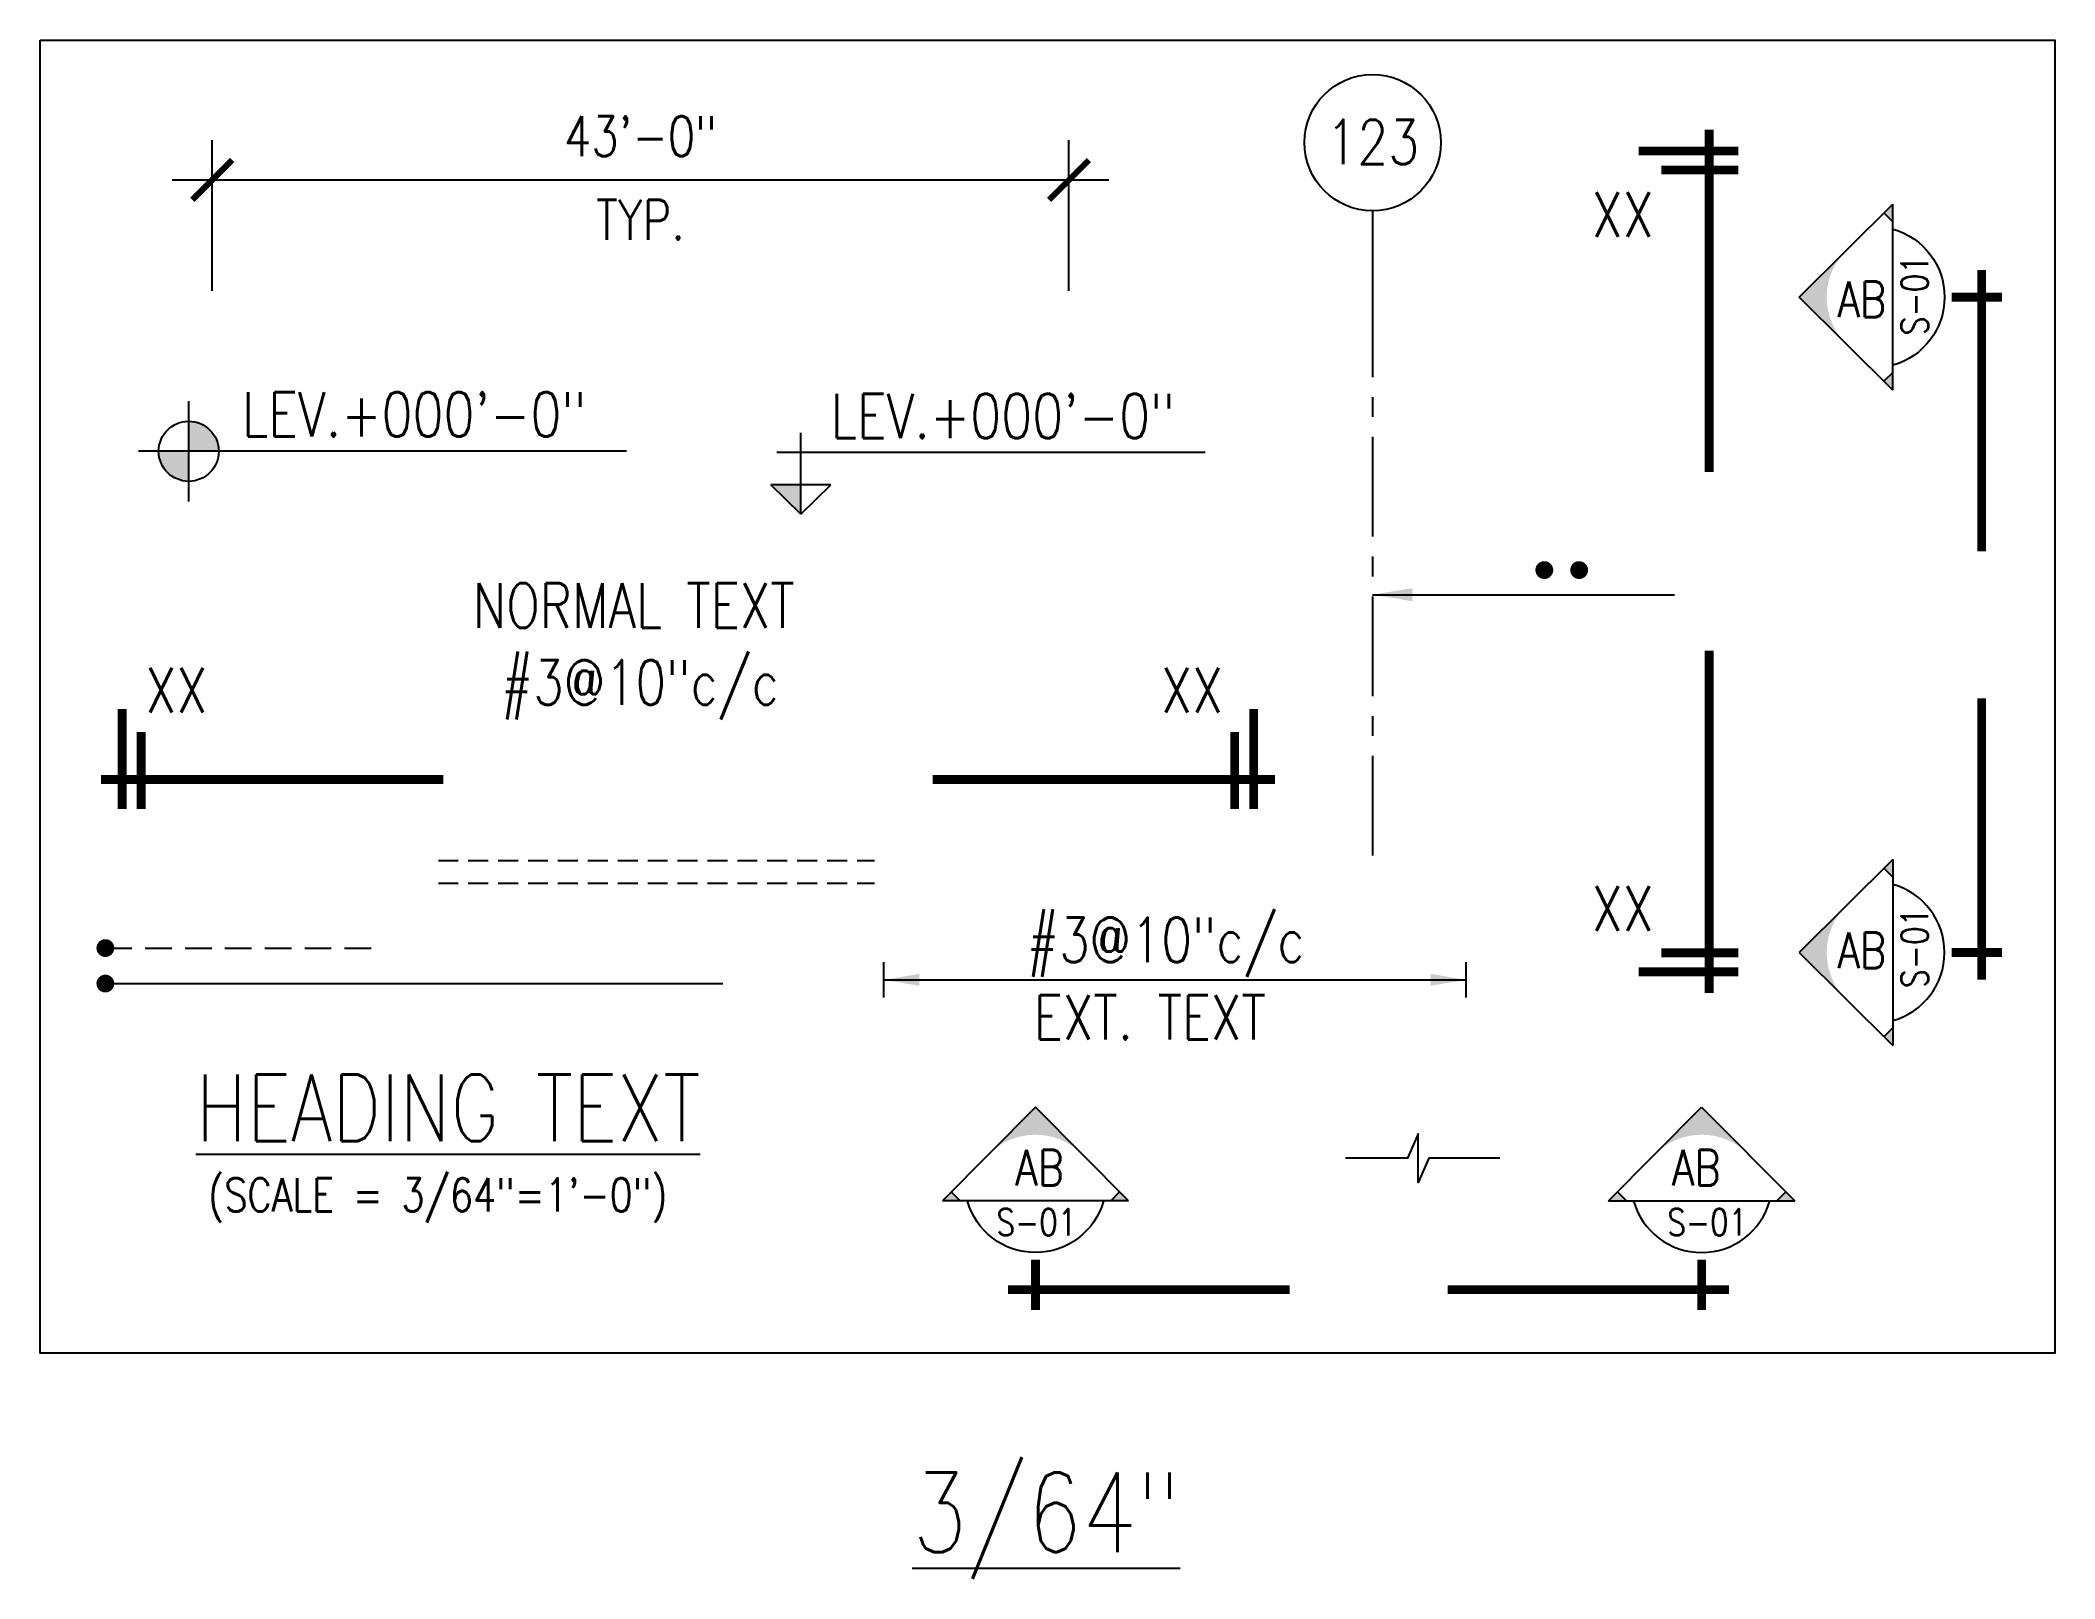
# Model space of a CAD drawing. Header units: inches. Extents: x 17147 to 26472, y -24737 to -16604.
# Drawn here: x 19265 to 20478, y -17530 to -16604 of the extents above; entities that cross this region are included whole.
import ezdxf

# ---------------------------------------------------------------- set-up
doc = ezdxf.new("R2010")
doc.units = ezdxf.units.IN
doc.header["$MEASUREMENT"] = 0
doc.linetypes.add('CENTER', pattern=[2, 1.25, -0.25, 0.25, -0.25])
doc.linetypes.add('HIDDEN', pattern=[0.375, 0.25, -0.125])
for name, color, linetype in [('ARROW', 2, 'Continuous'), ('BEAM', 3, 'HIDDEN'), ('BOTT. BAR', 5, 'Continuous'), ('BREAK', 1, 'Continuous'), ('DIM', 2, 'Continuous'), ('DOT', 2, 'Continuous'), ('Grids', 1, 'CENTER'), ('HEADING', 4, 'Continuous'), ('LEVEL', 2, 'Continuous'), ('SECMARK', 2, 'Continuous'), ('TEXT2', 3, 'Continuous'), ('TEXT3', 4, 'Continuous'), ('TOP BAR', 5, 'HIDDEN')]:
    doc.layers.add(name, color=color, linetype=linetype)
doc.styles.add('DIM 1_1 (A)', font='simplex.shx', dxfattribs={"width": 0.8})
doc.styles.add('DIM 3_64 (A)', font='simplex.shx', dxfattribs={"width": 0.8})
doc.dimstyles.new('DIM 3_64 (A)', dxfattribs={"dimtxt": 24, "dimasz": 24, "dimexe": 24, "dimexo": 24, "dimgap": 12, "dimtad": 1, "dimdec": 0, "dimzin": 3, "dimdsep": 46, "dimlunit": 4, "dimtxsty": 'DIM 3_64 (A)', "dimblk": 'ARCHTICK', "dimcen": 24, "dimdle": 24, "dimclrd": 2, "dimclre": 2, "dimclrt": 3, "dimadec": 0, "dimazin": 2, "dimtfac": 1, "dimtdec": 0, "dimtofl": 0, "dimtmove": 0, "dimatfit": 3, "dimfxl": 0, "dimtolj": 1, "dimtzin": 0, "dimlwd": -1, "dimlwe": -1, "dimarcsym": 0})

msp = doc.modelspace()

# ---------------------------------------------------------------- texts
at = {"layer": 'TEXT2', "style": 'DIM 3_64 (A)', "width": 0.8}
for s, p in [('NORMAL TEXT', (19525.48951, -16957.66349)), ('#3@10"c/c', (19542.64594, -17003.9599)), ('#3@10"c/c', (19859.17028, -17158.9478)), ('EXT. TEXT', (19863.24715, -17205.53617))]:
    msp.add_text(s, height=26.8, dxfattribs=at).set_placement(p)
at = {"layer": 'TEXT3', "style": 'DIM 1_1 (A)', "width": 0.8}
msp.add_text('%%U3/64"', height=48, dxfattribs=at).set_placement((19790.12109, -17514.09017))

# ---------------------------------------------------------------- blocks, each defined once
blk = doc.blocks.new('_ARCHTICK')
at = {"color": 0, "linetype": 'ByBlock', "const_width": 0.15}
blk.add_lwpolyline([(-0.5, -0.5), (0.5, 0.5)], dxfattribs=at)
blk = doc.blocks.new('*D30')
at = {"layer": 'DEFPOINTS', "color": 0, "transparency": 16777216}
for p in [(19884.4, -16688.1), (19368.7, -16778.8), (19884.4, -16778.8)]:
    blk.add_point(p, dxfattribs=at)
at = {"layer": 'DIM', "color": 2, "transparency": 16777216}
for p, q in [((19368.7, -16754.8), (19368.7, -16664.1)), ((19884.4, -16754.8), (19884.4, -16664.1)), ((19344.7, -16688.1), (19908.4, -16688.1))]:
    blk.add_line(p, q, dxfattribs=at)
at = {"layer": 'DIM', "color": 2, "transparency": 16777216, "xscale": 24, "yscale": 24, "zscale": 24, "rotation": 180}
blk.add_blockref('_ARCHTICK', (19368.7, -16688.1), dxfattribs=at)
at = {"layer": 'DIM', "color": 2, "transparency": 16777216, "xscale": 24, "yscale": 24, "zscale": 24}
blk.add_blockref('_ARCHTICK', (19884.4, -16688.1), dxfattribs=at)
at = {"layer": 'DIM', "color": 3, "transparency": 16777216, "char_height": 24, "attachment_point": 5, "style": 'DIM 3_64 (A)'}
for s, insert in [('\\A1;43\'-0"', (19626.5, -16661.8)), ('\\A1;TYP.', (19626.5, -16712.1))]:
    blk.add_mtext(s, dxfattribs=dict(at, insert=insert))
blk = doc.blocks.new('G')
at = {"layer": 'Grids', "color": 2, "linetype": 'Continuous', "ltscale": 1.25}
blk.add_line((0, 0), (0, -1.871), dxfattribs=at)
blk.add_circle((0, 1.914), 1.914, dxfattribs=at)
at = {"layer": 'TEXT3', "style": 'DIM 1_1 (A)', "width": 0.8}
blk.add_attdef('A', (-0.549, 1.345), '', height=1.35, dxfattribs=at)
blk = doc.blocks.new('S1')
at = {"layer": 'SECMARK', "const_width": 0.25}
for points in [[(0, 9.61), (0, 0)], [(-1.976, 9.013), (0.825, 9.013)], [(-1.336, 8.479), (0.825, 8.479)]]:
    blk.add_lwpolyline(points, dxfattribs=at)
at = {"layer": 'TEXT3', "style": 'DIM 1_1 (A)', "width": 0.8}
blk.add_attdef('A', (-2.652, 6.418), '', height=1.5, dxfattribs=at)
blk = doc.blocks.new('LEV.')
at = {"layer": 'LEVEL'}
h = blk.add_hatch(color=2, dxfattribs=at)
h.paths.add_polyline_path([(0, 0), (-0.844, 0, 0.414214), (0, -0.844)])
h.paths.add_polyline_path([(0, 0.844), (0, 0), (0.844, 0, 0.414214)])
for p, q in [((0, -1.406), (0, 1.406)), ((12.294, 0), (-1.406, 0))]:
    blk.add_line(p, q, dxfattribs=at)
blk.add_circle((0, 0), 0.844, dxfattribs=at)
at = {"layer": 'TEXT3', "style": 'DIM 1_1 (A)', "width": 0.8}
blk.add_attdef('A', (5.248, 0.412), '', height=1.25, dxfattribs=at)
blk = doc.blocks.new('LEV.1')
at = {"layer": 'LEVEL'}
blk.add_hatch(color=2, dxfattribs=at).paths.add_polyline_path([(0, -1.74), (0, -0.918), (-0.844, -0.918)])
for p, q in [((-0.678, 0), (11.346, 0)), ((0, -1.74), (0, 0.538)), ((0, -1.74), (-0.844, -0.918)), ((0.844, -0.918), (-0.844, -0.918)), ((0, -1.74), (0.844, -0.918))]:
    blk.add_line(p, q, dxfattribs=at)
at = {"layer": 'TEXT3', "style": 'DIM 1_1 (A)', "width": 0.8}
blk.add_attdef('A', (4.052, 0.397), '', height=1.25, dxfattribs=at)
blk = doc.blocks.new('S(VER)')
at = {"layer": 'SECMARK'}
blk.add_hatch(color=256, dxfattribs=at).paths.add_polyline_path([(7.134, 5.127), (5.879, 3.862, -0.388845), (8.388, 3.862)])
h = blk.add_hatch(color=256, dxfattribs=at)
h.paths.add_polyline_path([(4.77, 2.743), (4.522, 2.493), (5.022, 2.493)])
h.paths.add_polyline_path([(9.746, 2.493), (9.498, 2.743), (9.246, 2.493)])
for p, q in [((4.522, 2.493), (7.134, 5.127)), ((7.134, 5.127), (9.746, 2.493)), ((4.522, 2.493), (9.746, 2.493)), ((5.022, 2.493), (4.77, 2.743)), ((9.246, 2.493), (9.498, 2.743))]:
    blk.add_line(p, q, dxfattribs=at)
at = {"layer": 'SECMARK', "const_width": 0.25}
for points in [[(7.134, 0.839), (7.134, -0.569)], [(7.9, 0), (0, 0)]]:
    blk.add_lwpolyline(points, dxfattribs=at)
at = {"layer": 'SECMARK'}
blk.add_arc((7.134, 3.027), 1.985, 195.6061, 344.3939, dxfattribs=at)
at = {"layer": 'TEXT3', "style": 'DIM 1_1 (A)'}
for tag, p, height, width in [('A', (6.744, 2.923), 1, 0.8), ('B', (6.875, 1.443), 0.75, 0.7)]:
    blk.add_attdef(tag, p, '', height=height, dxfattribs=dict(at, width=width))
blk = doc.blocks.new('S (hor)')
at = {"layer": 'SECMARK'}
h = blk.add_hatch(color=256, dxfattribs=at)
h.paths.add_polyline_path([(-2.493, -5.022), (-2.493, -4.522), (-2.743, -4.77)])
h.paths.add_polyline_path([(-2.493, -9.246), (-2.743, -9.498), (-2.493, -9.746)])
blk.add_hatch(color=256, dxfattribs=at).paths.add_polyline_path([(-5.127, -7.134), (-3.862, -5.879, 0.388845), (-3.862, -8.388)])
for p, q in [((-2.493, -4.522), (-5.127, -7.134)), ((-2.493, -4.522), (-2.493, -9.746)), ((-2.493, -5.022), (-2.743, -4.77)), ((-5.127, -7.134), (-2.493, -9.746)), ((-2.493, -9.246), (-2.743, -9.498))]:
    blk.add_line(p, q, dxfattribs=at)
at = {"layer": 'SECMARK', "const_width": 0.25}
for points in [[(0, -7.9), (0, 0)], [(-0.839, -7.134), (0.569, -7.134)]]:
    blk.add_lwpolyline(points, dxfattribs=at)
at = {"layer": 'SECMARK'}
blk.add_arc((-3.027, -7.134), 1.985, 285.6061, 74.3939, dxfattribs=at)
at = {"layer": 'TEXT3', "style": 'DIM 1_1 (A)', "width": 0.8}
blk.add_attdef('A', (-3.713, -7.571), '', height=1, dxfattribs=at)
blk.add_attdef('B', (-1.505, -7.334), '', height=0.75, rotation=90, dxfattribs=at)
blk = doc.blocks.new('HEAD')
at = {"layer": 'HEADING', "style": 'DIM 1_1 (A)', "width": 0.8}
blk.add_attdef('A', (1.004, 0.231), '', height=2, dxfattribs=at)
at = {"layer": 'TEXT2', "style": 'DIM 1_1 (A)', "width": 0.8}
blk.add_attdef('B', (1.35, -1.337), '', height=1, dxfattribs=at)

# ---------------------------------------------------------------- dimensions: what is measured, and where the dimension line sits
at = {"layer": 'DIM'}
dim = msp.add_linear_dim(base=(19884.35311, -16688.05731), p1=(19368.7155, -16778.78346), p2=(19884.35311, -16778.78346), text='<>\\XTYP.', dimstyle='DIM 3_64 (A)', dxfattribs=at)
dim.commit()
dim.dimension.update_dxf_attribs({"geometry": '*D30', "text_midpoint": (19626.5343, -16688.05731)})

# ---------------------------------------------------------------- linework, layer by layer
msp.add_lwpolyline([(19265.24171, -16604.0371), (20477.72114, -16604.0371), (20477.72114, -17394.37409), (19265.24171, -17394.37409)], close=True)
at = {"layer": 'ARROW', "color": 4}
for p, q in [((19772.90034, -17180.31813), (19772.90034, -17158.87813)), ((20123.55113, -17180.31813), (20123.55113, -17158.87813))]:
    msp.add_line(p, q, dxfattribs=at)
at = {"layer": 'ARROW', "color": 2}
msp.add_line((19772.90034, -17169.59813), (20123.55113, -17169.59813), dxfattribs=at)
for points in [[(19794.34034, -17166.0248), (19794.34034, -17173.17146), (19772.90034, -17169.59813)], [(20102.11113, -17166.0248), (20102.11113, -17173.17146), (20123.55113, -17169.59813)]]:
    msp.add_solid(points, dxfattribs=at)
at = {"layer": 'BEAM', "ltscale": 48}
for p, q in [((19504.82541, -17097.72597), (19767.36072, -17097.72597)), ((19504.82541, -17111.44652), (19767.36072, -17111.44652))]:
    msp.add_line(p, q, dxfattribs=at)
at = {"layer": 'BOTT. BAR'}
msp.add_line((19304.4078, -17171.85049), (19676.00977, -17171.85049), dxfattribs=at)
at = {"layer": 'BOTT. BAR', "const_width": 5.36}
msp.add_lwpolyline([(19301.7278, -17171.85049, 1), (19307.0878, -17171.85049, 1)], format="xyb", close=True, dxfattribs=at)
at = {"layer": 'BREAK', "linetype": 'Continuous'}
msp.add_lwpolyline([(20143.73381, -17276.92163), (20101.04628, -17276.92163), (20094.61428, -17291.64811), (20094.61428, -17262.19515), (20088.18228, -17276.92163), (20050.83507, -17276.92163)], dxfattribs=at)
at = {"layer": 'DOT', "const_width": 5.36}
for points in [[(20167.82665, -16922.94815, 1), (20173.18665, -16922.94815, 1)], [(20188.78469, -16922.94815, 1), (20194.14469, -16922.94815, 1)]]:
    msp.add_lwpolyline(points, format="xyb", close=True, dxfattribs=at)
at = {"layer": 'Grids', "ltscale": 48}
msp.add_line((20067.14683, -16746.78175), (20067.14683, -17102.32442), dxfattribs=at)
at = {"layer": 'TOP BAR', "ltscale": 64}
msp.add_line((19304.4078, -17150.48006), (19468.68107, -17150.48006), dxfattribs=at)
at = {"layer": 'TOP BAR', "linetype": 'ByBlock', "const_width": 5.36}
msp.add_lwpolyline([(19301.7278, -17150.48006, 1), (19307.0878, -17150.48006, 1)], format="xyb", close=True, dxfattribs=at)

# ---------------------------------------------------------------- block references
ref = msp.add_blockref('G', (20067.14683, -16706.67738), dxfattribs=dict(xscale=21.44000000000233, yscale=21.44000000000233, zscale=21.44000000000233))
ref.add_attrib('A', '123', (20039.26382, -16678.65315), dxfattribs={"layer": 'TEXT3', "height": 26.8, "style": 'DIM 3_64 (A)', "width": 0.8125})
ref = msp.add_blockref('S1', (20269.67088, -16863.93661), dxfattribs=dict(xscale=21.44000000000233, yscale=21.44000000000233, zscale=21.44000000000233))
ref.add_attrib('A', 'XX', (20199.05689, -16722.26789), dxfattribs={"layer": 'TEXT3', "height": 26.8, "style": 'DIM 3_64 (A)', "width": 0.8125})
ref = msp.add_blockref('S (hor)', (20433.74795, -16911.59403), dxfattribs=dict(xscale=-21.44000000000233, yscale=21.44000000000233, zscale=21.44, rotation=180))
ref.add_attrib('A', 'AB', (20347.10487, -16770.71143), dxfattribs={"layer": 'TEXT3', "height": 21.44, "style": 'DIM 3_64 (A)', "width": 0.8125})
ref.add_attrib('B', 'S-01', (20401.47248, -16781.52792), dxfattribs={"layer": 'TEXT3', "height": 16.08, "rotation": 90, "style": 'DIM 3_64 (A)', "width": 0.8125})
ref = msp.add_blockref('LEV.', (19354.5806, -16851.43794), dxfattribs=dict(xscale=21.44000000000233, yscale=21.44000000000233, zscale=21.44000000000233))
ref.add_attrib('A', 'LEV.+000\'-0"', (19386.67529, -16842.61141), dxfattribs={"layer": 'TEXT3', "height": 26.8, "style": 'DIM 3_64 (A)', "width": 0.8125})
ref = msp.add_blockref('LEV.1', (19723.03752, -16851.93978), dxfattribs=dict(xscale=21.44000000000233, yscale=21.44000000000233, zscale=21.44000000000233))
ref.add_attrib('A', 'LEV.+000\'-0"', (19741.00485, -16843.63413), dxfattribs={"layer": 'TEXT3', "height": 26.8, "style": 'DIM 3_64 (A)', "width": 0.8125})
ref = msp.add_blockref('S1', (20269.67088, -16971.54127), dxfattribs=dict(xscale=-21.44000000000233, yscale=21.44000000000233, zscale=21.44, rotation=180))
ref.add_attrib('A', 'XX', (20199.05689, -17140.00999), dxfattribs={"layer": 'TEXT3', "height": 26.8, "style": 'DIM 3_64 (A)', "width": 0.8125})
ref = msp.add_blockref('S1', (19507.75665, -17049.00503), dxfattribs=dict(xscale=-21.44000000000233, yscale=21.44000000000233, zscale=21.44, rotation=90))
ref.add_attrib('A', 'XX', (19328.50563, -17008.6442), dxfattribs={"layer": 'TEXT3', "height": 26.8, "style": 'DIM 3_64 (A)', "width": 0.8125})
ref = msp.add_blockref('S1', (19802.32576, -17049.00503), dxfattribs=dict(xscale=21.44000000000233, yscale=21.44000000000233, zscale=21.44000000000233, rotation=270))
ref.add_attrib('A', 'XX', (19939.92192, -17008.6442), dxfattribs={"layer": 'TEXT3', "height": 26.8, "style": 'DIM 3_64 (A)', "width": 0.8125})
ref = msp.add_blockref('S (hor)', (20433.74795, -17000.17425), dxfattribs=dict(xscale=21.44000000000233, yscale=21.44000000000233, zscale=21.44000000000233))
ref.add_attrib('A', 'AB', (20347.10487, -17162.49685), dxfattribs={"layer": 'TEXT3', "height": 21.44, "style": 'DIM 3_64 (A)', "width": 0.8125})
ref.add_attrib('B', 'S-01', (20401.47248, -17174.4125), dxfattribs={"layer": 'TEXT3', "height": 16.08, "rotation": 90, "style": 'DIM 3_64 (A)', "width": 0.8125})
ref = msp.add_blockref('HEAD', (19337.33807, -17271.58109), dxfattribs=dict(xscale=21.44000000000233, yscale=21.44000000000233, zscale=21.44000000000233))
ref.add_attrib('A', '%%UHEADING TEXT', (19358.86943, -17266.63098), dxfattribs={"layer": 'HEADING', "height": 40, "style": 'DIM 3_64 (A)', "width": 0.8125})
ref.add_attrib('B', '(SCALE = 3/64"=1\'-0")', (19366.27842, -17309.02818), dxfattribs={"layer": 'TEXT2', "height": 20, "style": 'DIM 3_64 (A)', "width": 0.8125})
ref = msp.add_blockref('S(VER)', (20017.17346, -17356.08521), dxfattribs=dict(xscale=-21.44000000000233, yscale=21.44000000000233, zscale=21.44))
ref.add_attrib('A', 'AB', (19852.14975, -17293.4065), dxfattribs={"layer": 'TEXT3', "height": 21.44, "style": 'DIM 3_64 (A)', "width": 0.8125})
ref.add_attrib('B', 'S-01', (19840.73428, -17323.53103), dxfattribs={"layer": 'TEXT3', "height": 16.08, "style": 'DIM 3_64 (A)', "width": 0.8125})
ref = msp.add_blockref('S(VER)', (20112.25682, -17356.08521), dxfattribs=dict(xscale=21.44000000000233, yscale=21.44000000000233, zscale=21.44000000000233))
ref.add_attrib('A', 'AB', (20247.41768, -17293.4065), dxfattribs={"layer": 'TEXT3', "height": 21.44, "style": 'DIM 3_64 (A)', "width": 0.8125})
ref.add_attrib('B', 'S-01', (20244.52387, -17323.53103), dxfattribs={"layer": 'TEXT3', "height": 16.08, "style": 'DIM 3_64 (A)', "width": 0.8125})

msp.set_redraw_order([(e.dxf.handle, doc.entitydb.next_handle()) for e in msp.query("TEXT MTEXT ATTDEF DIMENSION ARC_DIMENSION")])  # texts and dimensions are drawn at this point

# ---------------------------------------------------------------- leaders
at = {"layer": 'DIM'}
msp.add_leader([(20067.14683, -16937.7729), (20248.85503, -16937.7729)], dimstyle='DIM 3_64 (A)', dxfattribs=at)

doc.saveas('drawing.dxf')
